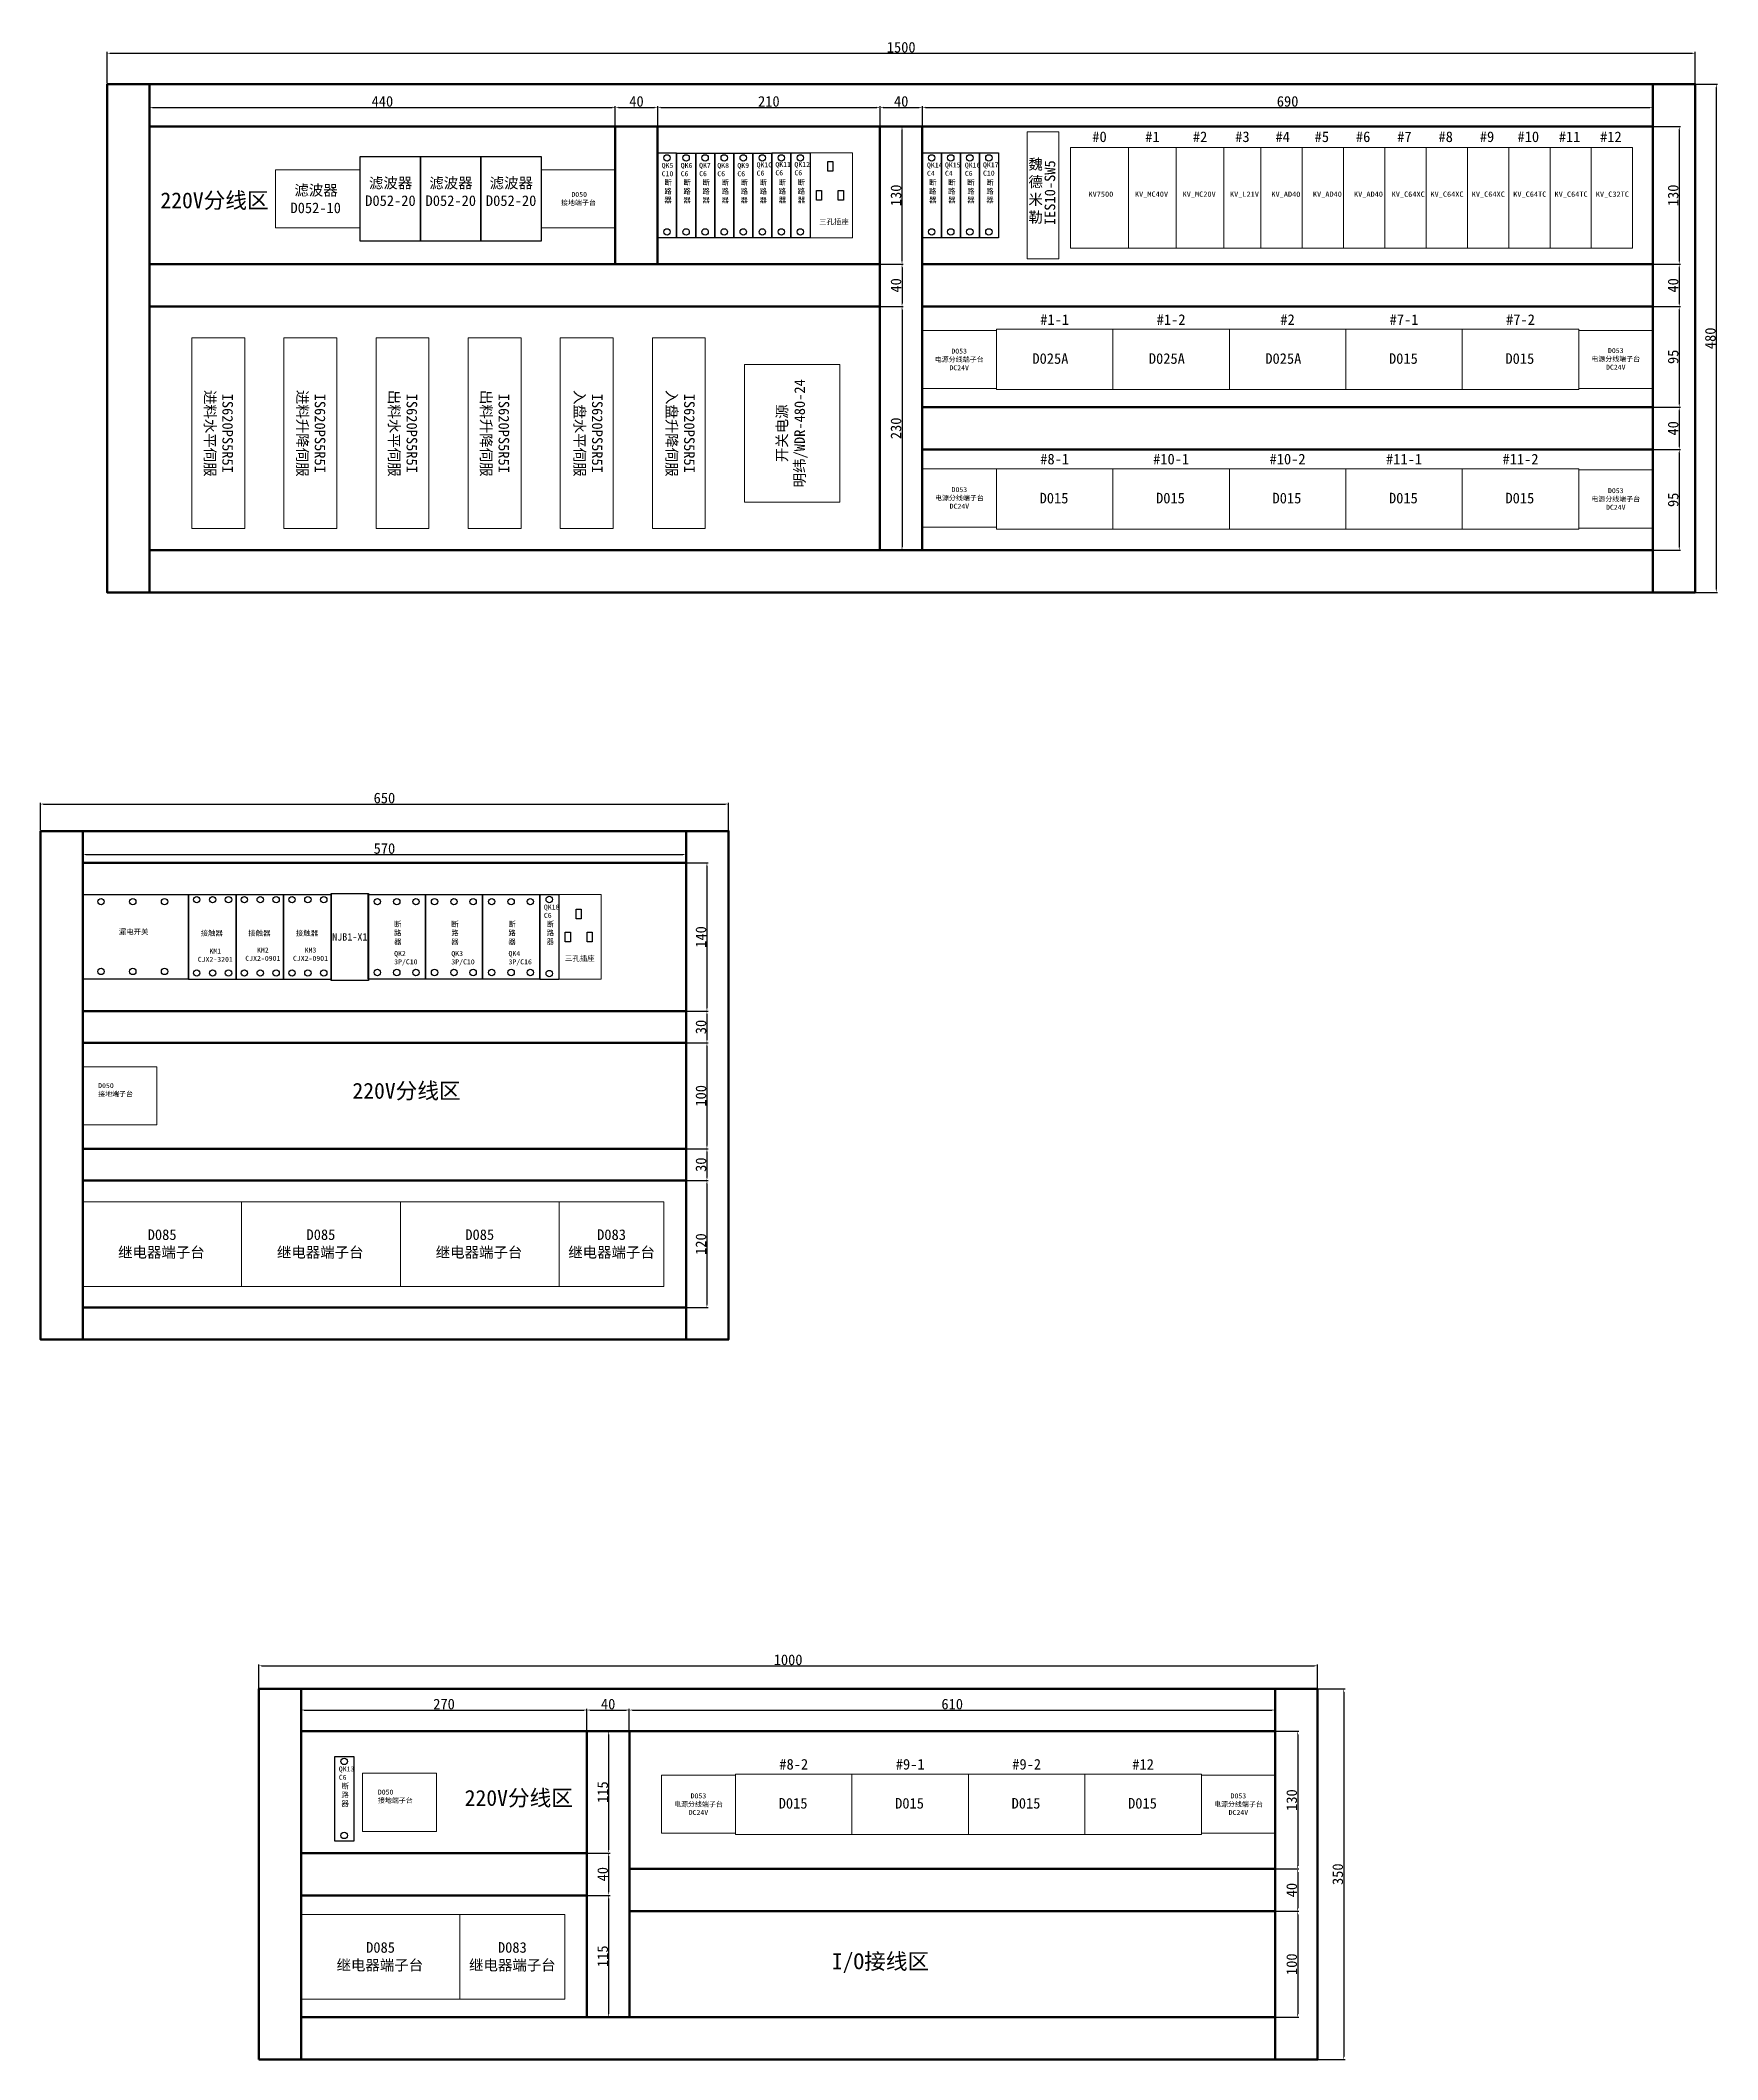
# Model space of a CAD drawing. Header units: millimetres. Extents: x 15130 to 37766, y 5931 to 11073.
# Drawn here: x 15130 to 16715, y 8890 to 10797 of the extents above.
import ezdxf

# ---------------------------------------------------------------- set-up
doc = ezdxf.new("R2010")
doc.units = ezdxf.units.MM
doc.layers.add('1', color=3, linetype='Continuous', lineweight=20)
doc.styles.get("Standard").update_dxf_attribs({"font": ''})
doc.styles.get('Standard').set_extended_font_data('SimSun')
doc.dimstyles.new('ISO-25', dxfattribs={"dimtxt": 10, "dimasz": 3, "dimexe": 1.25, "dimexo": 0.625, "dimtad": 1, "dimtxsty": 'Standard', "dimcen": 2.5, "dimadec": 0, "dimazin": 0, "dimtfac": 1, "dimtmove": 0, "dimatfit": 3, "dimfxl": 1, "dimarcsym": 0})

msp = doc.modelspace()

# ---------------------------------------------------------------- texts
at = {"color": 0, "lineweight": -2}
for s, insert, char_height, width, attachment_point in [('#0', (16130.741, 10706.069), 10, 24.68857, 5), ('#1', (16180.741, 10706.069), 10, 24.68857, 5), ('#2', (16225.741, 10706.069), 10, 24.68857, 5), ('#3', (16265.741, 10706.069), 10, 24.68857, 5), ('#4', (16303.741, 10706.069), 10, 24.68857, 5), ('#5', (16340.741, 10706.069), 10, 24.68857, 5), ('#6', (16379.741, 10706.069), 10, 24.68857, 5), ('#7', (16418.741, 10706.069), 10, 24.68857, 5), ('#8', (16457.741, 10706.069), 10, 24.68857, 5), ('#9', (16496.741, 10706.069), 10, 24.68857, 5), ('#10', (16535.741, 10706.069), 10, 24.68857, 5), ('#11', (16574.741, 10706.069), 10, 24.68857, 5), ('#12', (16613.741, 10706.069), 10, 24.68857, 5), ('\\pi8.7226;滤波器\\P\\pi5.0559;D052-10', (15361.541, 10660.673), 10, 58.83407, 1), ('\\pi4.8337; 滤波器\\P\\pi1.3337; D052-20', (15429.043, 10667.459), 10, 58.83407, 1), ('\\pi4.8337; 滤波器\\P\\pi1.3337; D052-20', (15486.043, 10667.459), 10, 58.83407, 1), ('\\pi4.8337; 滤波器\\P\\pi1.3337; D052-20', (15543.043, 10667.459), 10, 58.83407, 1), ('220V分线区', (15243.729, 10653.611), 15, 157.20515, 1), ('KV7500', (16120.32, 10654.435), 5, 35, 1), ('KV_MC40V', (16164.209, 10654.435), 5, 44.80063, 1), ('KV_MC20V', (16209.209, 10654.435), 5, 44.80063, 1), ('KV_L21V', (16253.951, 10654.435), 5, 35, 1), ('KV_AD40', (16293.095, 10654.435), 5, 35, 1), ('KV_AD40', (16332.297, 10654.435), 5, 35, 1), ('KV_AD40', (16371.095, 10654.435), 5, 35, 1), ('KV_C64XC ', (16406.665, 10654.435), 5, 40.69214, 1), ('KV_C64XC', (16443.31, 10654.435), 5, 35, 1), ('KV_C64XC', (16482.31, 10654.435), 5, 35, 1), ('KV_C64TC', (16521.513, 10654.435), 5, 35, 1), ('KV_C64TC', (16560.513, 10654.435), 5, 35, 1), ('KV_C32TC', (16599.513, 10654.435), 5, 35, 1), ('{\\fSimSun|b0|i0|c134|p2;三孔插座}', (15865.89, 10628.421), 5, 35, 1), ('#1-1', (16088.365, 10533.481), 10, 32.83235, 5), ('#1-2', (16198.365, 10533.481), 10, 32.83235, 5), ('#2', (16308.365, 10533.481), 10, 32.83235, 5), ('#7-1', (16418.365, 10533.481), 10, 32.83235, 5), ('#7-2', (16528.365, 10533.481), 10, 32.83235, 5), ('D025A', (16067.351, 10501.717), 10, 35, 1), ('D025A', (16177.351, 10501.717), 10, 35, 1), ('D025A', (16287.351, 10501.717), 10, 35, 1), (' D015', (16397.351, 10501.717), 10, 35, 1), (' D015', (16507.351, 10501.717), 10, 35, 1), ('#8-1', (16088.365, 10401.712), 10, 32.83235, 5), ('#10-1', (16198.365, 10401.712), 10, 32.83235, 5), ('#10-2', (16308.365, 10401.712), 10, 32.83235, 5), ('#11-1', (16418.365, 10401.712), 10, 32.83235, 5), ('#11-2', (16528.365, 10401.712), 10, 32.83235, 5), (' D015', (16067.351, 10369.948), 10, 35, 1), (' D015', (16177.351, 10369.948), 10, 35, 1), (' D015', (16287.351, 10369.948), 10, 35, 1), (' D015', (16397.351, 10369.948), 10, 35, 1), (' D015', (16507.351, 10369.948), 10, 35, 1), ('NJB1-X1', (15422.613, 9950.532), 7, 35, 5), ('{\\fSimSun|b0|i0|c134|p2;三孔插座}', (15625.791, 9932.813), 5, 35, 1), ('220V分线区', (15425.103, 9812.773), 15, 157.20515, 1), ('#8-2', (15841.914, 9169.246), 10, 32.83235, 5), ('#9-1', (15951.914, 9169.246), 10, 32.83235, 5), ('#9-2', (16061.914, 9169.246), 10, 32.83235, 5), ('#12', (16171.914, 9169.246), 10, 32.83235, 5), ('220V分线区', (15531.138, 9145.065), 15, 115.50559, 1), (' D015', (15820.901, 9137.482), 10, 35, 1), (' D015', (15930.901, 9137.482), 10, 35, 1), (' D015', (16040.901, 9137.482), 10, 35, 1), (' D015', (16150.901, 9137.482), 10, 35, 1), ('I/O接线区', (15877.855, 8990.763), 15, 157.20515, 1)]:
    msp.add_mtext(s, dxfattribs=dict(insert=insert, char_height=char_height, width=width, attachment_point=attachment_point))
for s, insert, char_height, width, attachment_point in [('QK5\\PC10', (15717.162, 10681.446), 4.7064, 18, 1), ('QK6\\PC6', (15735.162, 10681.421), 4.7064, 18, 1), ('QK7\\PC6', (15752.545, 10681.496), 4.7064, 18, 1), ('QK8\\PC6', (15769.733, 10681.423), 4.7064, 18, 1), ('QK9\\PC6', (15788.661, 10681.351), 4.7064, 18, 1), ('QK10\\PC6', (15806.839, 10682.028), 4.7064, 18, 1), ('QK11\\PC6', (15824.58, 10682.302), 4.7064, 18, 1), ('QK12\\PC6', (15842.58, 10682.302), 4.7064, 18, 1), ('QK14\\PC4', (15967.748, 10681.798), 4.7064, 18, 1), ('QK15\\PC4', (15984.741, 10681.851), 4.7064, 18, 1), ('QK16\\PC6', (16003.52, 10681.757), 4.7064, 18, 1), ('QK17\\PC10', (16020.662, 10681.97), 4.7064, 18, 1), ('魏\\P德\\P米\\P勒', (16063.578, 10685.205), 10, 60, 1), ('\\pi28.555;D050\\P\\pi18.697;接地端子台', (15603.36, 10647.556), 4.70644, 70, 4), ('D053\\P电源分线端子台\\PDC24V', (15998.174, 10495.846), 4.7064, 70, 5), ('D053\\P电源分线端子台\\PDC24V', (16618.365, 10496.346), 4.7064, 70, 5), ('D053\\P电源分线端子台\\PDC24V', (15998.365, 10365.077), 4.7064, 70, 5), ('D053\\P电源分线端子台\\PDC24V', (16618.365, 10364.077), 4.7064, 70, 5), ('QK18\\PC6', (15605.915, 9981.131), 4.7064, 18, 1), ('   KM1\\PCJX2-3201', (15278.99, 9939.601), 4.7064, 31.28407, 1), ('   KM2\\PCJX2-0901', (15323.915, 9940.516), 4.7064, 31.28407, 1), ('   KM3\\PCJX2-0901', (15368.915, 9940.516), 4.7064, 31.28407, 1), ('QK2\\P3P/C10', (15464.504, 9937.223), 4.7064, 31.28407, 1), ('QK3\\P3P/C10', (15518.504, 9937.223), 4.7064, 31.28407, 1), ('QK4\\P3P/C16', (15572.504, 9937.223), 4.7064, 31.28407, 1), ('D050\\P接地端子台', (15184.917, 9812.523), 4.7064, 65, 1), ('\\pi61.389;D085\\P\\pi33.417;继电器端子台', (15170.335, 9660.532), 10, 150, 4), ('\\pi61.389;D085\\P\\pi33.417;继电器端子台', (15320.335, 9660.532), 10, 150, 4), ('\\pi61.389;D085\\P\\pi33.417;继电器端子台', (15470.335, 9660.532), 10, 150, 4), ('D083\\P继电器端子台', (15669.835, 9660.532), 10, 99, 5), ('QK13\\PC6', (15412.211, 9167.245), 4.7064, 18, 1), ('D050\\P接地端子台', (15449.095, 9145.396), 4.7064, 65, 1), ('D053\\P电源分线端子台\\PDC24V', (15751.914, 9131.611), 4.7064, 70, 5), ('D053\\P电源分线端子台\\PDC24V', (16261.914, 9131.611), 4.7064, 70, 5), ('\\pi61.389;D085\\P\\pi33.417;继电器端子台', (15376.648, 8987.461), 10, 150, 4), ('D083\\P继电器端子台', (15576.148, 8987.461), 10, 99, 5)]:
    msp.add_mtext(s, dxfattribs=dict(at, insert=insert, char_height=char_height, width=width, attachment_point=attachment_point))
at = {"color": 0, "lineweight": -2, "char_height": 10, "rotation": 90}
for s, insert, width, attachment_point in [('IES10-SW5', (16078.894, 10622.682), 60, 1), ('开关电源\\P明纬/WDR-480-24', (15840.365, 10426.134), 130, 5)]:
    msp.add_mtext(s, dxfattribs=dict(at, insert=insert, width=width, attachment_point=attachment_point))
at = {"char_height": 10, "width": 180, "attachment_point": 5, "rotation": 270}
for s, insert in [('IS620PS5R5I\\P进料水平伺服', (15298.365, 10426.134)), ('IS620PS5R5I\\P进料升降伺服', (15385.637, 10426.134)), ('IS620PS5R5I\\P出料水平伺服', (15472.365, 10426.134)), ('IS620PS5R5I\\P出料升降伺服', (15559.242, 10426.134)), ('IS620PS5R5I\\P入盘水平伺服', (15647.493, 10426.134)), ('IS620PS5R5I\\P入盘升降伺服', (15734.443, 10426.134))]:
    msp.add_mtext(s, dxfattribs=dict(at, insert=insert))

# ---------------------------------------------------------------- blocks, each defined once
blk = doc.blocks.new('断路器')
blk.add_lwpolyline([(789.7, 855.4), (807.7, 855.4), (807.7, 775.4), (789.7, 775.4)], close=True)
for centre in [(798.6, 850.8), (798.6, 780.9)]:
    blk.add_circle(centre, 3)
at = {"insert": (796.1, 830.1), "char_height": 5, "width": 9.057, "attachment_point": 1}
blk.add_mtext('{\\fSimSun|b0|i0|c134|p2;断\\P路\\P器}', dxfattribs=at)
blk = doc.blocks.new('接触器')
blk.add_lwpolyline([(716.1, 855.5), (761.1, 855.5), (761.1, 775.5), (716.1, 775.5)], close=True)
for centre in [(724, 850.7), (739, 850.7), (754, 850.7), (724, 781.5), (739, 781.5), (754, 781.5)]:
    blk.add_circle(centre, 3)
at = {"insert": (727.7, 821.7), "char_height": 5, "width": 34.75, "attachment_point": 1}
blk.add_mtext('{\\fSimSun|b0|i0|c134|p2;接触器}', dxfattribs=at)
blk = doc.blocks.new('漏电开关')
blk.add_lwpolyline([(514.4, 856.4), (614.4, 856.4), (614.4, 776.4), (514.4, 776.4)], close=True)
for centre in [(531.9, 849.7), (561.9, 849.7), (591.9, 849.7), (531.9, 783.8), (561.9, 783.8), (591.9, 783.8)]:
    blk.add_circle(centre, 3)
at = {"insert": (548.7, 823.8), "char_height": 5, "width": 49.439, "attachment_point": 1}
blk.add_mtext('{\\fSimSun|b0|i0|c134|p2;漏电开关}', dxfattribs=at)
blk = doc.blocks.new('3P断路器')
blk.add_lwpolyline([(640, 753.3), (694, 753.3), (694, 673.3), (640, 673.3)], close=True)
for centre in [(648.6, 746.6), (666.9, 746.6), (685, 746.6), (648.6, 679.7), (666.9, 679.7), (685, 679.7)]:
    blk.add_circle(centre, 3)
at = {"insert": (664.3, 727.9), "char_height": 5, "width": 19.001, "attachment_point": 1}
blk.add_mtext('{\\fSimSun|b0|i0|c134|p2;断\\P路\\P器}', dxfattribs=at)
blk = doc.blocks.new('*D47')
at = {"color": 0, "lineweight": -2}
for p, q in [((15233.4, 10716.5), (15233.4, 10735.1)), ((15673.4, 10716.5), (15673.4, 10735.1)), ((15236.4, 10733.9), (15670.4, 10733.9))]:
    blk.add_line(p, q, dxfattribs=at)
at = {"color": 0}
for points in [[(15236.4, 10734.4), (15236.4, 10733.4), (15233.4, 10733.9)], [(15670.4, 10733.4), (15670.4, 10734.4), (15673.4, 10733.9)]]:
    blk.add_solid(points, dxfattribs=at)
at = {"layer": 'Defpoints', "color": 0}
for p in [(15233.4, 10715.8), (15673.4, 10733.9), (15673.4, 10715.8)]:
    blk.add_point(p, dxfattribs=at)
at = {"color": 0, "insert": (15453.4, 10739.5), "char_height": 10, "attachment_point": 5}
blk.add_mtext('440', dxfattribs=at)
blk = doc.blocks.new('*D48')
at = {"color": 0, "lineweight": -2}
for p, q in [((15673.4, 10716.5), (15673.4, 10735.1)), ((15713.4, 10716.5), (15713.4, 10735.1)), ((15676.4, 10733.9), (15710.4, 10733.9))]:
    blk.add_line(p, q, dxfattribs=at)
at = {"color": 0}
for points in [[(15676.4, 10734.4), (15676.4, 10733.4), (15673.4, 10733.9)], [(15710.4, 10733.4), (15710.4, 10734.4), (15713.4, 10733.9)]]:
    blk.add_solid(points, dxfattribs=at)
at = {"layer": 'Defpoints', "color": 0}
for p in [(15673.4, 10715.8), (15713.4, 10733.9), (15713.4, 10715.8)]:
    blk.add_point(p, dxfattribs=at)
at = {"color": 0, "insert": (15693.4, 10739.5), "char_height": 10, "attachment_point": 5}
blk.add_mtext('40', dxfattribs=at)
blk = doc.blocks.new('*D49')
at = {"color": 0, "lineweight": -2}
for p, q in [((15713.4, 10716.5), (15713.4, 10735.1)), ((15923.4, 10716.5), (15923.4, 10735.1)), ((15716.4, 10733.9), (15920.4, 10733.9))]:
    blk.add_line(p, q, dxfattribs=at)
at = {"color": 0}
for points in [[(15716.4, 10734.4), (15716.4, 10733.4), (15713.4, 10733.9)], [(15920.4, 10733.4), (15920.4, 10734.4), (15923.4, 10733.9)]]:
    blk.add_solid(points, dxfattribs=at)
at = {"layer": 'Defpoints', "color": 0}
for p in [(15713.4, 10715.8), (15923.4, 10733.9), (15923.4, 10715.8)]:
    blk.add_point(p, dxfattribs=at)
at = {"color": 0, "insert": (15818.4, 10739.5), "char_height": 10, "attachment_point": 5}
blk.add_mtext('210', dxfattribs=at)
blk = doc.blocks.new('*D50')
at = {"color": 0, "lineweight": -2}
for p, q in [((15923.4, 10716.5), (15923.4, 10735.1)), ((15963.4, 10716.5), (15963.4, 10735.1)), ((15926.4, 10733.9), (15960.4, 10733.9))]:
    blk.add_line(p, q, dxfattribs=at)
at = {"color": 0}
for points in [[(15926.4, 10734.4), (15926.4, 10733.4), (15923.4, 10733.9)], [(15960.4, 10733.4), (15960.4, 10734.4), (15963.4, 10733.9)]]:
    blk.add_solid(points, dxfattribs=at)
at = {"layer": 'Defpoints', "color": 0}
for p in [(15923.4, 10715.8), (15963.4, 10733.9), (15963.4, 10715.8)]:
    blk.add_point(p, dxfattribs=at)
at = {"color": 0, "insert": (15943.4, 10739.5), "char_height": 10, "attachment_point": 5}
blk.add_mtext('40', dxfattribs=at)
blk = doc.blocks.new('*D51')
at = {"color": 0, "lineweight": -2}
for p, q in [((15963.4, 10716.5), (15963.4, 10735.1)), ((16653.4, 10716.5), (16653.4, 10735.1)), ((15966.4, 10733.9), (16650.4, 10733.9))]:
    blk.add_line(p, q, dxfattribs=at)
at = {"color": 0}
for points in [[(15966.4, 10734.4), (15966.4, 10733.4), (15963.4, 10733.9)], [(16650.4, 10733.4), (16650.4, 10734.4), (16653.4, 10733.9)]]:
    blk.add_solid(points, dxfattribs=at)
at = {"layer": 'Defpoints', "color": 0}
for p in [(15963.4, 10715.8), (16653.4, 10733.9), (16653.4, 10715.8)]:
    blk.add_point(p, dxfattribs=at)
at = {"color": 0, "insert": (16308.4, 10739.5), "char_height": 10, "attachment_point": 5}
blk.add_mtext('690', dxfattribs=at)
blk = doc.blocks.new('*D52')
at = {"color": 0, "lineweight": -2}
for p, q in [((15924, 10715.8), (15945.4, 10715.8)), ((15944.2, 10588.8), (15944.2, 10712.8)), ((15924, 10585.8), (15945.4, 10585.8))]:
    blk.add_line(p, q, dxfattribs=at)
at = {"color": 0}
for points in [[(15944.7, 10712.8), (15943.7, 10712.8), (15944.2, 10715.8)], [(15943.7, 10588.8), (15944.7, 10588.8), (15944.2, 10585.8)]]:
    blk.add_solid(points, dxfattribs=at)
at = {"layer": 'Defpoints', "color": 0}
for p in [(15923.4, 10715.8), (15944.2, 10715.8), (15923.4, 10585.8)]:
    blk.add_point(p, dxfattribs=at)
at = {"color": 0, "insert": (15938.5, 10650.8), "char_height": 10, "attachment_point": 5, "rotation": 90}
blk.add_mtext('130', dxfattribs=at)
blk = doc.blocks.new('*D53')
at = {"color": 0, "lineweight": -2}
for p, q in [((15924.6, 10585.8), (15945.4, 10585.8)), ((15944.2, 10582.8), (15944.2, 10548.8)), ((15924, 10545.8), (15945.4, 10545.8))]:
    blk.add_line(p, q, dxfattribs=at)
at = {"color": 0}
for points in [[(15944.7, 10582.8), (15943.7, 10582.8), (15944.2, 10585.8)], [(15943.7, 10548.8), (15944.7, 10548.8), (15944.2, 10545.8)]]:
    blk.add_solid(points, dxfattribs=at)
at = {"layer": 'Defpoints', "color": 0}
for p in [(15924, 10585.8), (15923.4, 10545.8), (15944.2, 10545.8)]:
    blk.add_point(p, dxfattribs=at)
at = {"color": 0, "insert": (15938.5, 10565.8), "char_height": 10, "attachment_point": 5, "rotation": 90}
blk.add_mtext('40', dxfattribs=at)
blk = doc.blocks.new('*D54')
at = {"color": 0, "lineweight": -2}
for p, q in [((15924.6, 10545.8), (15945.4, 10545.8)), ((15944.2, 10542.8), (15944.2, 10318.8)), ((15924.6, 10315.8), (15945.4, 10315.8))]:
    blk.add_line(p, q, dxfattribs=at)
at = {"color": 0}
for points in [[(15944.7, 10542.8), (15943.7, 10542.8), (15944.2, 10545.8)], [(15943.7, 10318.8), (15944.7, 10318.8), (15944.2, 10315.8)]]:
    blk.add_solid(points, dxfattribs=at)
at = {"layer": 'Defpoints', "color": 0}
for p in [(15924, 10545.8), (15924, 10315.8), (15944.2, 10315.8)]:
    blk.add_point(p, dxfattribs=at)
at = {"color": 0, "insert": (15938.5, 10430.8), "char_height": 10, "attachment_point": 5, "rotation": 90}
blk.add_mtext('230', dxfattribs=at)
blk = doc.blocks.new('*D55')
at = {"color": 0, "lineweight": -2}
for p, q in [((16654, 10715.8), (16679.5, 10715.8)), ((16678.3, 10712.8), (16678.3, 10588.8)), ((16654, 10585.8), (16679.5, 10585.8))]:
    blk.add_line(p, q, dxfattribs=at)
at = {"color": 0}
for points in [[(16678.8, 10712.8), (16677.8, 10712.8), (16678.3, 10715.8)], [(16677.8, 10588.8), (16678.8, 10588.8), (16678.3, 10585.8)]]:
    blk.add_solid(points, dxfattribs=at)
at = {"layer": 'Defpoints', "color": 0}
for p in [(16653.4, 10715.8), (16653.4, 10585.8), (16678.3, 10585.8)]:
    blk.add_point(p, dxfattribs=at)
at = {"color": 0, "insert": (16672.6, 10650.8), "char_height": 10, "attachment_point": 5, "rotation": 90}
blk.add_mtext('130', dxfattribs=at)
blk = doc.blocks.new('*D56')
at = {"color": 0, "lineweight": -2}
for p, q in [((16654.6, 10585.8), (16679.5, 10585.8)), ((16678.3, 10582.8), (16678.3, 10548.8)), ((16654, 10545.8), (16679.5, 10545.8))]:
    blk.add_line(p, q, dxfattribs=at)
at = {"color": 0}
for points in [[(16678.8, 10582.8), (16677.8, 10582.8), (16678.3, 10585.8)], [(16677.8, 10548.8), (16678.8, 10548.8), (16678.3, 10545.8)]]:
    blk.add_solid(points, dxfattribs=at)
at = {"layer": 'Defpoints', "color": 0}
for p in [(16654, 10585.8), (16653.4, 10545.8), (16678.3, 10545.8)]:
    blk.add_point(p, dxfattribs=at)
at = {"color": 0, "insert": (16672.6, 10565.8), "char_height": 10, "attachment_point": 5, "rotation": 90}
blk.add_mtext('40', dxfattribs=at)
blk = doc.blocks.new('*D57')
at = {"color": 0, "lineweight": -2}
for p, q in [((16654, 10545.8), (16679.5, 10545.8)), ((16678.3, 10542.8), (16678.3, 10453.8)), ((16654, 10450.8), (16679.5, 10450.8))]:
    blk.add_line(p, q, dxfattribs=at)
at = {"color": 0}
for points in [[(16678.8, 10542.8), (16677.8, 10542.8), (16678.3, 10545.8)], [(16677.8, 10453.8), (16678.8, 10453.8), (16678.3, 10450.8)]]:
    blk.add_solid(points, dxfattribs=at)
at = {"layer": 'Defpoints', "color": 0}
for p in [(16653.4, 10545.8), (16653.4, 10450.8), (16678.3, 10450.8)]:
    blk.add_point(p, dxfattribs=at)
at = {"color": 0, "insert": (16672.6, 10498.3), "char_height": 10, "attachment_point": 5, "rotation": 90}
blk.add_mtext('95', dxfattribs=at)
blk = doc.blocks.new('*D58')
at = {"color": 0, "lineweight": -2}
for p, q in [((16654, 10450.8), (16679.5, 10450.8)), ((16678.3, 10447.8), (16678.3, 10413.8)), ((16654, 10410.8), (16679.5, 10410.8))]:
    blk.add_line(p, q, dxfattribs=at)
at = {"color": 0}
for points in [[(16678.8, 10447.8), (16677.8, 10447.8), (16678.3, 10450.8)], [(16677.8, 10413.8), (16678.8, 10413.8), (16678.3, 10410.8)]]:
    blk.add_solid(points, dxfattribs=at)
at = {"layer": 'Defpoints', "color": 0}
for p in [(16653.4, 10450.8), (16653.4, 10410.8), (16678.3, 10410.8)]:
    blk.add_point(p, dxfattribs=at)
at = {"color": 0, "insert": (16672.6, 10430.8), "char_height": 10, "attachment_point": 5, "rotation": 90}
blk.add_mtext('40', dxfattribs=at)
blk = doc.blocks.new('*D59')
at = {"color": 0, "lineweight": -2}
for p, q in [((16654, 10410.8), (16679.5, 10410.8)), ((16678.3, 10407.8), (16678.3, 10318.8)), ((16654, 10315.8), (16679.5, 10315.8))]:
    blk.add_line(p, q, dxfattribs=at)
at = {"color": 0}
for points in [[(16678.8, 10407.8), (16677.8, 10407.8), (16678.3, 10410.8)], [(16677.8, 10318.8), (16678.8, 10318.8), (16678.3, 10315.8)]]:
    blk.add_solid(points, dxfattribs=at)
at = {"layer": 'Defpoints', "color": 0}
for p in [(16653.4, 10410.8), (16653.4, 10315.8), (16678.3, 10315.8)]:
    blk.add_point(p, dxfattribs=at)
at = {"color": 0, "insert": (16672.6, 10363.3), "char_height": 10, "attachment_point": 5, "rotation": 90}
blk.add_mtext('95', dxfattribs=at)
blk = doc.blocks.new('*D60')
at = {"color": 0, "lineweight": -2}
for p, q in [((15193.4, 10756.5), (15193.4, 10786.2)), ((15196.4, 10785), (16690.4, 10785)), ((16693.4, 10756.5), (16693.4, 10786.2))]:
    blk.add_line(p, q, dxfattribs=at)
at = {"color": 0}
for points in [[(15196.4, 10785.5), (15196.4, 10784.5), (15193.4, 10785)], [(16690.4, 10784.5), (16690.4, 10785.5), (16693.4, 10785)]]:
    blk.add_solid(points, dxfattribs=at)
at = {"layer": 'Defpoints', "color": 0}
for p in [(16693.4, 10785), (15193.4, 10755.8), (16693.4, 10755.8)]:
    blk.add_point(p, dxfattribs=at)
at = {"color": 0, "insert": (15943.4, 10790.6), "char_height": 10, "attachment_point": 5}
blk.add_mtext('1500', dxfattribs=at)
blk = doc.blocks.new('*D61')
at = {"color": 0, "lineweight": -2}
for p, q in [((16694, 10755.8), (16714.6, 10755.8)), ((16713.3, 10752.8), (16713.3, 10278.8)), ((16694, 10275.8), (16714.6, 10275.8))]:
    blk.add_line(p, q, dxfattribs=at)
at = {"color": 0}
for points in [[(16713.8, 10752.8), (16712.8, 10752.8), (16713.3, 10755.8)], [(16712.8, 10278.8), (16713.8, 10278.8), (16713.3, 10275.8)]]:
    blk.add_solid(points, dxfattribs=at)
at = {"layer": 'Defpoints', "color": 0}
for p in [(16693.4, 10755.8), (16693.4, 10275.8), (16713.3, 10275.8)]:
    blk.add_point(p, dxfattribs=at)
at = {"color": 0, "insert": (16707.7, 10515.8), "char_height": 10, "attachment_point": 5, "rotation": 90}
blk.add_mtext('480', dxfattribs=at)
blk = doc.blocks.new('*D62')
at = {"color": 0, "lineweight": -2}
for p, q in [((15376.6, 9201.1), (15376.6, 9221.8)), ((15379.6, 9220.5), (15643.6, 9220.5)), ((15646.6, 9201.1), (15646.6, 9221.8))]:
    blk.add_line(p, q, dxfattribs=at)
at = {"color": 0}
for points in [[(15379.6, 9221), (15379.6, 9220), (15376.6, 9220.5)], [(15643.6, 9220), (15643.6, 9221), (15646.6, 9220.5)]]:
    blk.add_solid(points, dxfattribs=at)
at = {"layer": 'Defpoints', "color": 0}
for p in [(15646.6, 9220.5), (15376.6, 9200.5), (15646.6, 9200.5)]:
    blk.add_point(p, dxfattribs=at)
at = {"color": 0, "insert": (15511.6, 9226.1), "char_height": 10, "attachment_point": 5}
blk.add_mtext('270', dxfattribs=at)
blk = doc.blocks.new('*D63')
at = {"color": 0, "lineweight": -2}
for p, q in [((15647.3, 9200.5), (15668.4, 9200.5)), ((15667.1, 9197.5), (15667.1, 9088.5)), ((15647.3, 9085.5), (15668.4, 9085.5))]:
    blk.add_line(p, q, dxfattribs=at)
at = {"color": 0}
for points in [[(15667.6, 9197.5), (15666.6, 9197.5), (15667.1, 9200.5)], [(15666.6, 9088.5), (15667.6, 9088.5), (15667.1, 9085.5)]]:
    blk.add_solid(points, dxfattribs=at)
at = {"layer": 'Defpoints', "color": 0}
for p in [(15646.6, 9200.5), (15646.6, 9085.5), (15667.1, 9085.5)]:
    blk.add_point(p, dxfattribs=at)
at = {"color": 0, "insert": (15661.5, 9143), "char_height": 10, "attachment_point": 5, "rotation": 90}
blk.add_mtext('115', dxfattribs=at)
blk = doc.blocks.new('*D64')
at = {"color": 0, "lineweight": -2}
for p, q in [((15647.3, 9085.5), (15668.4, 9085.5)), ((15667.1, 9082.5), (15667.1, 9048.5)), ((15647.3, 9045.5), (15668.4, 9045.5))]:
    blk.add_line(p, q, dxfattribs=at)
at = {"color": 0}
for points in [[(15667.6, 9082.5), (15666.6, 9082.5), (15667.1, 9085.5)], [(15666.6, 9048.5), (15667.6, 9048.5), (15667.1, 9045.5)]]:
    blk.add_solid(points, dxfattribs=at)
at = {"layer": 'Defpoints', "color": 0}
for p in [(15646.6, 9085.5), (15646.6, 9045.5), (15667.1, 9045.5)]:
    blk.add_point(p, dxfattribs=at)
at = {"color": 0, "insert": (15661.5, 9065.5), "char_height": 10, "attachment_point": 5, "rotation": 90}
blk.add_mtext('40', dxfattribs=at)
blk = doc.blocks.new('*D65')
at = {"color": 0, "lineweight": -2}
for p, q in [((15647.3, 9045.5), (15668.4, 9045.5)), ((15667.1, 9042.5), (15667.1, 8933.5)), ((15647.3, 8930.5), (15668.4, 8930.5))]:
    blk.add_line(p, q, dxfattribs=at)
at = {"color": 0}
for points in [[(15667.6, 9042.5), (15666.6, 9042.5), (15667.1, 9045.5)], [(15666.6, 8933.5), (15667.6, 8933.5), (15667.1, 8930.5)]]:
    blk.add_solid(points, dxfattribs=at)
at = {"layer": 'Defpoints', "color": 0}
for p in [(15646.6, 9045.5), (15646.6, 8930.5), (15667.1, 8930.5)]:
    blk.add_point(p, dxfattribs=at)
at = {"color": 0, "insert": (15661.5, 8988), "char_height": 10, "attachment_point": 5, "rotation": 90}
blk.add_mtext('115', dxfattribs=at)
blk = doc.blocks.new('*D66')
at = {"color": 0, "lineweight": -2}
for p, q in [((15646.6, 9201.1), (15646.6, 9221.8)), ((15649.6, 9220.5), (15683.6, 9220.5)), ((15686.6, 9201.1), (15686.6, 9221.8))]:
    blk.add_line(p, q, dxfattribs=at)
at = {"color": 0}
for points in [[(15649.6, 9221), (15649.6, 9220), (15646.6, 9220.5)], [(15683.6, 9220), (15683.6, 9221), (15686.6, 9220.5)]]:
    blk.add_solid(points, dxfattribs=at)
at = {"layer": 'Defpoints', "color": 0}
for p in [(15686.6, 9220.5), (15646.6, 9200.5), (15686.6, 9200.5)]:
    blk.add_point(p, dxfattribs=at)
at = {"color": 0, "insert": (15666.6, 9226.1), "char_height": 10, "attachment_point": 5}
blk.add_mtext('40', dxfattribs=at)
blk = doc.blocks.new('*D67')
at = {"color": 0, "lineweight": -2}
for p, q in [((15686.6, 9201.1), (15686.6, 9221.8)), ((15689.6, 9220.5), (16293.6, 9220.5)), ((16296.6, 9201.1), (16296.6, 9221.8))]:
    blk.add_line(p, q, dxfattribs=at)
at = {"color": 0}
for points in [[(15689.6, 9221), (15689.6, 9220), (15686.6, 9220.5)], [(16293.6, 9220), (16293.6, 9221), (16296.6, 9220.5)]]:
    blk.add_solid(points, dxfattribs=at)
at = {"layer": 'Defpoints', "color": 0}
for p in [(16296.6, 9220.5), (15686.6, 9200.5), (16296.6, 9200.5)]:
    blk.add_point(p, dxfattribs=at)
at = {"color": 0, "insert": (15991.6, 9226.1), "char_height": 10, "attachment_point": 5}
blk.add_mtext('610', dxfattribs=at)
blk = doc.blocks.new('*D68')
at = {"color": 0, "lineweight": -2}
for p, q in [((16297.3, 9200.5), (16319.1, 9200.5)), ((16317.9, 9197.5), (16317.9, 9073.5)), ((16297.3, 9070.5), (16319.1, 9070.5))]:
    blk.add_line(p, q, dxfattribs=at)
at = {"color": 0}
for points in [[(16318.4, 9197.5), (16317.4, 9197.5), (16317.9, 9200.5)], [(16317.4, 9073.5), (16318.4, 9073.5), (16317.9, 9070.5)]]:
    blk.add_solid(points, dxfattribs=at)
at = {"layer": 'Defpoints', "color": 0}
for p in [(16296.6, 9200.5), (16296.6, 9070.5), (16317.9, 9070.5)]:
    blk.add_point(p, dxfattribs=at)
at = {"color": 0, "insert": (16312.3, 9135.5), "char_height": 10, "attachment_point": 5, "rotation": 90}
blk.add_mtext('130', dxfattribs=at)
blk = doc.blocks.new('*D69')
at = {"color": 0, "lineweight": -2}
for p, q in [((16297.3, 9070.5), (16319.1, 9070.5)), ((16317.9, 9067.5), (16317.9, 9033.5)), ((16297.3, 9030.5), (16319.1, 9030.5))]:
    blk.add_line(p, q, dxfattribs=at)
at = {"color": 0}
for points in [[(16318.4, 9067.5), (16317.4, 9067.5), (16317.9, 9070.5)], [(16317.4, 9033.5), (16318.4, 9033.5), (16317.9, 9030.5)]]:
    blk.add_solid(points, dxfattribs=at)
at = {"layer": 'Defpoints', "color": 0}
for p in [(16296.6, 9070.5), (16296.6, 9030.5), (16317.9, 9030.5)]:
    blk.add_point(p, dxfattribs=at)
at = {"color": 0, "insert": (16312.3, 9050.5), "char_height": 10, "attachment_point": 5, "rotation": 90}
blk.add_mtext('40', dxfattribs=at)
blk = doc.blocks.new('*D70')
at = {"color": 0, "lineweight": -2}
for p, q in [((16297.9, 9030.5), (16319.1, 9030.5)), ((16317.9, 9027.5), (16317.9, 8933.5)), ((16297.9, 8930.5), (16319.1, 8930.5))]:
    blk.add_line(p, q, dxfattribs=at)
at = {"color": 0}
for points in [[(16318.4, 9027.5), (16317.4, 9027.5), (16317.9, 9030.5)], [(16317.4, 8933.5), (16318.4, 8933.5), (16317.9, 8930.5)]]:
    blk.add_solid(points, dxfattribs=at)
at = {"layer": 'Defpoints', "color": 0}
for p in [(16297.3, 9030.5), (16297.3, 8930.5), (16317.9, 8930.5)]:
    blk.add_point(p, dxfattribs=at)
at = {"color": 0, "insert": (16312.3, 8980.5), "char_height": 10, "attachment_point": 5, "rotation": 90}
blk.add_mtext('100', dxfattribs=at)
blk = doc.blocks.new('*D71')
at = {"color": 0, "lineweight": -2}
for p, q in [((15336.6, 9241.1), (15336.6, 9263.6)), ((15339.6, 9262.3), (16333.6, 9262.3)), ((16336.6, 9241.1), (16336.6, 9263.6))]:
    blk.add_line(p, q, dxfattribs=at)
at = {"color": 0}
for points in [[(15339.6, 9262.8), (15339.6, 9261.8), (15336.6, 9262.3)], [(16333.6, 9261.8), (16333.6, 9262.8), (16336.6, 9262.3)]]:
    blk.add_solid(points, dxfattribs=at)
at = {"layer": 'Defpoints', "color": 0}
for p in [(16336.6, 9262.3), (15336.6, 9240.5), (16336.6, 9240.5)]:
    blk.add_point(p, dxfattribs=at)
at = {"color": 0, "insert": (15836.6, 9267.9), "char_height": 10, "attachment_point": 5}
blk.add_mtext('1000', dxfattribs=at)
blk = doc.blocks.new('*D72')
at = {"color": 0, "lineweight": -2}
for p, q in [((16337.3, 9240.5), (16362.7, 9240.5)), ((16361.4, 9237.5), (16361.4, 8893.5)), ((16337.3, 8890.5), (16362.7, 8890.5))]:
    blk.add_line(p, q, dxfattribs=at)
at = {"color": 0}
for points in [[(16361.9, 9237.5), (16360.9, 9237.5), (16361.4, 9240.5)], [(16360.9, 8893.5), (16361.9, 8893.5), (16361.4, 8890.5)]]:
    blk.add_solid(points, dxfattribs=at)
at = {"layer": 'Defpoints', "color": 0}
for p in [(16336.6, 9240.5), (16336.6, 8890.5), (16361.4, 8890.5)]:
    blk.add_point(p, dxfattribs=at)
at = {"color": 0, "insert": (16355.8, 9065.5), "char_height": 10, "attachment_point": 5, "rotation": 90}
blk.add_mtext('350', dxfattribs=at)
blk = doc.blocks.new('*D110')
at = {"color": 0, "lineweight": -2}
for p, q in [((15130.3, 10051.2), (15130.3, 10077.3)), ((15133.3, 10076), (15777.3, 10076)), ((15780.3, 10051.2), (15780.3, 10077.3))]:
    blk.add_line(p, q, dxfattribs=at)
at = {"color": 0}
for points in [[(15133.3, 10076.5), (15133.3, 10075.5), (15130.3, 10076)], [(15777.3, 10075.5), (15777.3, 10076.5), (15780.3, 10076)]]:
    blk.add_solid(points, dxfattribs=at)
at = {"layer": 'Defpoints', "color": 0}
for p in [(15780.3, 10076), (15130.3, 10050.5), (15780.3, 10050.5)]:
    blk.add_point(p, dxfattribs=at)
at = {"color": 0, "insert": (15455.3, 10081.7), "char_height": 10, "attachment_point": 5}
blk.add_mtext('650', dxfattribs=at)
blk = doc.blocks.new('*D111')
at = {"color": 0, "lineweight": -2}
for p, q in [((15170.3, 10021.2), (15170.3, 10029.6)), ((15740.3, 10021.2), (15740.3, 10029.6)), ((15173.3, 10028.4), (15737.3, 10028.4))]:
    blk.add_line(p, q, dxfattribs=at)
at = {"color": 0}
for points in [[(15173.3, 10028.9), (15173.3, 10027.9), (15170.3, 10028.4)], [(15737.3, 10027.9), (15737.3, 10028.9), (15740.3, 10028.4)]]:
    blk.add_solid(points, dxfattribs=at)
at = {"layer": 'Defpoints', "color": 0}
for p in [(15170.3, 10020.5), (15740.3, 10028.4), (15740.3, 10020.5)]:
    blk.add_point(p, dxfattribs=at)
at = {"color": 0, "insert": (15455.3, 10034), "char_height": 10, "attachment_point": 5}
blk.add_mtext('570', dxfattribs=at)
blk = doc.blocks.new('*D112')
at = {"color": 0, "lineweight": -2}
for p, q in [((15741, 10020.5), (15761.1, 10020.5)), ((15759.9, 10017.5), (15759.9, 9883.5)), ((15741, 9880.5), (15761.1, 9880.5))]:
    blk.add_line(p, q, dxfattribs=at)
at = {"color": 0}
for points in [[(15760.4, 10017.5), (15759.4, 10017.5), (15759.9, 10020.5)], [(15759.4, 9883.5), (15760.4, 9883.5), (15759.9, 9880.5)]]:
    blk.add_solid(points, dxfattribs=at)
at = {"layer": 'Defpoints', "color": 0}
for p in [(15740.3, 10020.5), (15740.4, 9880.5), (15759.9, 9880.5)]:
    blk.add_point(p, dxfattribs=at)
at = {"color": 0, "insert": (15754.3, 9950.5), "char_height": 10, "attachment_point": 5, "rotation": 90}
blk.add_mtext('140', dxfattribs=at)
blk = doc.blocks.new('*D113')
at = {"color": 0, "lineweight": -2}
for p, q in [((15741, 9880.5), (15761.1, 9880.5)), ((15759.9, 9877.5), (15759.9, 9853.5)), ((15741, 9850.5), (15761.1, 9850.5))]:
    blk.add_line(p, q, dxfattribs=at)
at = {"color": 0}
for points in [[(15760.4, 9877.5), (15759.4, 9877.5), (15759.9, 9880.5)], [(15759.4, 9853.5), (15760.4, 9853.5), (15759.9, 9850.5)]]:
    blk.add_solid(points, dxfattribs=at)
at = {"layer": 'Defpoints', "color": 0}
for p in [(15740.3, 9880.5), (15740.3, 9850.5), (15759.9, 9850.5)]:
    blk.add_point(p, dxfattribs=at)
at = {"color": 0, "insert": (15754.3, 9865.5), "char_height": 10, "attachment_point": 5, "rotation": 90}
blk.add_mtext('30', dxfattribs=at)
blk = doc.blocks.new('*D114')
at = {"color": 0, "lineweight": -2}
for p, q in [((15741.6, 9850.5), (15761.1, 9850.5)), ((15759.9, 9847.5), (15759.9, 9753.5)), ((15741.6, 9750.5), (15761.1, 9750.5))]:
    blk.add_line(p, q, dxfattribs=at)
at = {"color": 0}
for points in [[(15760.4, 9847.5), (15759.4, 9847.5), (15759.9, 9850.5)], [(15759.4, 9753.5), (15760.4, 9753.5), (15759.9, 9750.5)]]:
    blk.add_solid(points, dxfattribs=at)
at = {"layer": 'Defpoints', "color": 0}
for p in [(15741, 9850.5), (15741, 9750.5), (15759.9, 9750.5)]:
    blk.add_point(p, dxfattribs=at)
at = {"color": 0, "insert": (15754.3, 9800.5), "char_height": 10, "attachment_point": 5, "rotation": 90}
blk.add_mtext('100', dxfattribs=at)
blk = doc.blocks.new('*D115')
at = {"color": 0, "lineweight": -2}
for p, q in [((15741, 9750.5), (15761.1, 9750.5)), ((15759.9, 9747.5), (15759.9, 9723.5)), ((15741, 9720.5), (15761.1, 9720.5))]:
    blk.add_line(p, q, dxfattribs=at)
at = {"color": 0}
for points in [[(15760.4, 9747.5), (15759.4, 9747.5), (15759.9, 9750.5)], [(15759.4, 9723.5), (15760.4, 9723.5), (15759.9, 9720.5)]]:
    blk.add_solid(points, dxfattribs=at)
at = {"layer": 'Defpoints', "color": 0}
for p in [(15740.4, 9750.5), (15740.3, 9720.5), (15759.9, 9720.5)]:
    blk.add_point(p, dxfattribs=at)
at = {"color": 0, "insert": (15754.3, 9735.5), "char_height": 10, "attachment_point": 5, "rotation": 90}
blk.add_mtext('30', dxfattribs=at)
blk = doc.blocks.new('*D116')
at = {"color": 0, "lineweight": -2}
for p, q in [((15741.6, 9720.5), (15761.1, 9720.5)), ((15759.9, 9717.5), (15759.9, 9603.5)), ((15741, 9600.5), (15761.1, 9600.5))]:
    blk.add_line(p, q, dxfattribs=at)
at = {"color": 0}
for points in [[(15760.4, 9717.5), (15759.4, 9717.5), (15759.9, 9720.5)], [(15759.4, 9603.5), (15760.4, 9603.5), (15759.9, 9600.5)]]:
    blk.add_solid(points, dxfattribs=at)
at = {"layer": 'Defpoints', "color": 0}
for p in [(15741, 9720.5), (15740.3, 9600.5), (15759.9, 9600.5)]:
    blk.add_point(p, dxfattribs=at)
at = {"color": 0, "insert": (15754.3, 9660.5), "char_height": 10, "attachment_point": 5, "rotation": 90}
blk.add_mtext('120', dxfattribs=at)

# ---------------------------------------------------------------- dimensions: what is measured, and where the dimension line sits
for base, p1, p2, picture, middle in [((16693.365, 10784.953), (15193.365, 10755.846), (16693.365, 10755.846), '*D60', (15943.365, 10790.578)), ((15673.3603, 10733.8784), (15233.3647, 10715.8465), (15673.3603, 10715.8465), '*D47', (15453.3625, 10739.5034)), ((15713.36, 10733.872), (15673.36, 10715.846), (15713.36, 10715.846), '*D48', (15693.36, 10739.497)), ((15923.3647, 10733.8651), (15713.3603, 10715.8465), (15923.3647, 10715.8465), '*D49', (15818.3625, 10739.4901)), ((15963.365, 10733.865), (15923.365, 10715.846), (15963.365, 10715.846), '*D50', (15943.365, 10739.49)), ((16653.365, 10733.865), (15963.365, 10715.846), (16653.365, 10715.846), '*D51', (16308.365, 10739.49)), ((15780.335, 10076.035), (15130.335, 10050.532), (15780.335, 10050.532), '*D110', (15455.335, 10081.66)), ((15740.337, 10028.387), (15170.335, 10020.532), (15740.337, 10020.532), '*D111', (15455.336, 10034.012)), ((15646.644, 9220.505), (15376.648, 9200.461), (15646.644, 9200.461), '*D62', (15511.646, 9226.13)), ((15686.644, 9220.505), (15646.644, 9200.461), (15686.644, 9200.461), '*D66', (15666.644, 9226.13)), ((16296.648, 9220.505), (15686.644, 9200.461), (16296.648, 9200.461), '*D67', (15991.646, 9226.13))]:
    dim = msp.add_linear_dim(base=base, p1=p1, p2=p2, dimstyle='ISO-25')
    dim.commit()
    dim.dimension.update_dxf_attribs({"geometry": picture, "text_midpoint": middle})
for base, p1, p2, picture, middle in [((16713.318, 10275.846), (16693.365, 10755.846), (16693.365, 10275.846), '*D61', (16707.693, 10515.846)), ((15944.156, 10715.846), (15923.365, 10585.846), (15923.365, 10715.846), '*D52', (15938.531, 10650.846)), ((16678.267, 10585.846), (16653.365, 10715.846), (16653.365, 10585.846), '*D55', (16672.642, 10650.846)), ((15944.156, 10545.846), (15923.99, 10585.846), (15923.365, 10545.846), '*D53', (15938.531, 10565.846)), ((16678.267, 10545.846), (16653.99, 10585.846), (16653.365, 10545.846), '*D56', (16672.642, 10565.846)), ((15944.156, 10315.846), (15923.99, 10545.846), (15923.99, 10315.846), '*D54', (15938.531, 10430.846)), ((16678.267, 10450.846), (16653.365, 10545.846), (16653.365, 10450.846), '*D57', (16672.642, 10498.346)), ((16678.267, 10410.846), (16653.365, 10450.846), (16653.365, 10410.846), '*D58', (16672.642, 10430.846)), ((16678.267, 10315.846), (16653.365, 10410.846), (16653.365, 10315.846), '*D59', (16672.642, 10363.346)), ((15759.886, 9880.532), (15740.337, 10020.532), (15740.367, 9880.532), '*D112', (15754.261, 9950.532)), ((15759.886, 9850.532), (15740.337, 9880.532), (15740.337, 9850.532), '*D113', (15754.261, 9865.532)), ((15759.886, 9750.532), (15740.962, 9850.532), (15740.962, 9750.532), '*D114', (15754.261, 9800.532)), ((15759.886, 9720.532), (15740.367, 9750.532), (15740.337, 9720.532), '*D115', (15754.261, 9735.532)), ((15759.886, 9600.532), (15740.962, 9720.532), (15740.337, 9600.532), '*D116', (15754.261, 9660.532)), ((16361.424, 8890.461), (16336.648, 9240.461), (16336.648, 8890.461), '*D72', (16355.799, 9065.461)), ((15667.102, 9085.461), (15646.644, 9200.461), (15646.644, 9085.461), '*D63', (15661.477, 9142.961)), ((16317.893, 9070.461), (16296.648, 9200.461), (16296.648, 9070.461), '*D68', (16312.268, 9135.461)), ((15667.102, 9045.461), (15646.644, 9085.461), (15646.644, 9045.461), '*D64', (15661.477, 9065.461)), ((16317.893, 9030.461), (16296.648, 9070.461), (16296.648, 9030.461), '*D69', (16312.268, 9050.461)), ((15667.102, 8930.461), (15646.644, 9045.461), (15646.644, 8930.461), '*D65', (15661.477, 8987.961)), ((16317.893, 8930.461), (16297.273, 9030.461), (16297.273, 8930.461), '*D70', (16312.268, 8980.461))]:
    dim = msp.add_linear_dim(base=base, p1=p1, p2=p2, angle=90, dimstyle='ISO-25')
    dim.commit()
    dim.dimension.update_dxf_attribs({"geometry": picture, "text_midpoint": middle})
dim = msp.add_linear_dim(base=(16336.648, 9262.312), p1=(15336.648, 9240.461), p2=(16336.648, 9240.461), dimstyle='ISO-25')
dim.commit()
dim.dimension.update_dxf_attribs({"geometry": '*D71', "text_midpoint": (15836.648, 9262.312), "dimtype": 160})

# ---------------------------------------------------------------- linework, layer by layer
at = {"color": 1, "linetype": 'ByBlock', "lineweight": 50}
for p, q in [((15193.365, 10275.846), (15193.365, 10755.846)), ((15193.365, 10755.846), (16693.365, 10755.846)), ((15233.365, 10275.846), (15233.365, 10755.846)), ((16653.365, 10755.846), (16653.365, 10275.846)), ((16693.365, 10755.846), (16693.365, 10275.846)), ((15233.365, 10715.846), (16653.365, 10715.846)), ((15673.36, 10715.846), (15673.36, 10585.846)), ((15713.36, 10715.846), (15713.36, 10585.846)), ((15923.365, 10715.846), (15923.365, 10315.846)), ((15963.365, 10715.846), (15963.365, 10315.846)), ((15233.365, 10585.846), (15923.365, 10585.846)), ((15963.365, 10585.846), (16653.365, 10585.846)), ((15233.365, 10545.846), (15923.365, 10545.846)), ((15963.365, 10545.846), (16653.365, 10545.846)), ((15963.365, 10450.846), (16653.365, 10450.846)), ((15963.365, 10410.846), (16653.365, 10410.846)), ((16653.365, 10315.846), (15233.365, 10315.846)), ((16693.365, 10275.846), (15193.365, 10275.846))]:
    msp.add_line(p, q, dxfattribs=at)
at = {"color": 1, "lineweight": 50}
for p, q in [((15130.335, 10050.532), (15780.367, 10050.532)), ((15130.335, 9570.532), (15130.335, 10050.532)), ((15170.335, 9570.532), (15170.335, 10050.532)), ((15740.337, 10050.532), (15740.337, 9570.532)), ((15780.367, 10050.532), (15780.367, 9570.532)), ((15170.335, 10020.532), (15740.367, 10020.532)), ((15780.367, 10010.532), (15780.538, 10010.532)), ((15170.335, 9880.532), (15740.367, 9880.532)), ((15780.367, 9880.532), (15780.538, 9880.532)), ((15170.335, 9850.532), (15740.367, 9850.532)), ((15170.335, 9750.532), (15740.367, 9750.532)), ((15170.335, 9720.532), (15740.367, 9720.532)), ((15780.335, 9720.532), (15780.538, 9720.532)), ((15780.367, 9720.532), (15780.538, 9720.532)), ((15670.367, 9670.532), (15670.538, 9670.532)), ((15170.335, 9600.532), (15740.367, 9600.532)), ((15130.335, 9570.532), (15780.538, 9570.532)), ((15780.367, 9570.532), (15780.538, 9570.532)), ((16336.648, 9240.461), (15336.648, 9240.461)), ((15336.648, 8890.461), (15336.648, 9240.461)), ((15376.648, 8890.461), (15376.648, 9240.461)), ((16296.648, 8890.461), (16296.648, 9240.461)), ((16336.648, 8890.461), (16336.648, 9240.461)), ((16296.648, 9200.461), (15376.648, 9200.461)), ((15646.644, 8930.461), (15646.644, 9200.461)), ((15686.644, 8930.461), (15686.644, 9200.461)), ((15646.644, 9085.461), (15376.648, 9085.461)), ((16296.648, 9070.461), (15686.644, 9070.461)), ((15646.644, 9045.461), (15376.648, 9045.461)), ((16296.648, 9030.461), (15686.644, 9030.461)), ((16296.648, 8930.461), (15376.648, 8930.461)), ((16336.648, 8890.461), (15336.648, 8890.461)), ((15646.644, 8890.426), (15646.644, 8890.461)), ((15686.644, 8890.426), (15686.644, 8890.461))]:
    msp.add_line(p, q, dxfattribs=at)
at = {"lineweight": 50}
for points in [[(15193.365, 10755.846), (16693.365, 10755.846), (16693.365, 10275.846), (15193.365, 10275.846)], [(15130.335, 10050.532), (15780.335, 10050.532), (15780.335, 9570.532), (15130.335, 9570.532)], [(15336.648, 8890.461), (15336.648, 9240.461), (16336.648, 9240.461), (16336.648, 8890.461)]]:
    msp.add_lwpolyline(points, close=True, dxfattribs=at)
for points in [[(15489.36, 10687.556), (15489.36, 10607.556), (15432.36, 10607.556), (15432.36, 10687.556)], [(15546.36, 10687.556), (15546.36, 10607.556), (15489.36, 10607.556), (15489.36, 10687.556)], [(15603.36, 10687.556), (15603.36, 10607.556), (15546.36, 10607.556), (15546.36, 10687.556)], [(15874.093, 10682.86), (15878.938, 10682.86), (15878.938, 10673.719), (15874.093, 10673.719)], [(15863.333, 10655.346), (15868.178, 10655.346), (15868.178, 10646.204), (15863.333, 10646.204)], [(15883.991, 10655.346), (15888.836, 10655.346), (15888.836, 10646.204), (15883.991, 10646.204)], [(15405.113, 9991.532), (15440.113, 9991.532), (15440.113, 9909.532), (15405.113, 9909.532)], [(15636.443, 9976.726), (15641.288, 9976.726), (15641.288, 9967.584), (15636.443, 9967.584)], [(15626.115, 9955.031), (15630.96, 9955.031), (15630.96, 9945.889), (15626.115, 9945.889)], [(15646.773, 9955.031), (15651.618, 9955.031), (15651.618, 9945.889), (15646.773, 9945.889)]]:
    msp.add_lwpolyline(points, close=True)
at = {"layer": '1', "color": 0, "linetype": 'Continuous', "lineweight": 13}
for points in [[(16062.325, 10590.846), (16092.325, 10590.846), (16092.325, 10710.846), (16062.325, 10710.846)], [(15857.331, 10610.846), (15897.331, 10610.846), (15897.331, 10690.846), (15857.331, 10690.846)], [(16103.241, 10600.846), (16158.241, 10600.846), (16158.241, 10695.846), (16103.241, 10695.846)], [(16158.241, 10600.846), (16203.241, 10600.846), (16203.241, 10695.846), (16158.241, 10695.846)], [(16203.241, 10600.846), (16248.241, 10600.846), (16248.241, 10695.846), (16203.241, 10695.846)], [(16248.241, 10600.846), (16283.241, 10600.846), (16283.241, 10695.846), (16248.241, 10695.846)], [(16283.241, 10600.846), (16322.241, 10600.846), (16322.241, 10695.846), (16283.241, 10695.846)], [(16322.241, 10600.846), (16361.241, 10600.846), (16361.241, 10695.846), (16322.241, 10695.846)], [(16361.241, 10600.846), (16400.241, 10600.846), (16400.241, 10695.846), (16361.241, 10695.846)], [(16400.241, 10600.846), (16439.241, 10600.846), (16439.241, 10695.846), (16400.241, 10695.846)], [(16439.241, 10600.846), (16478.241, 10600.846), (16478.241, 10695.846), (16439.241, 10695.846)], [(16478.241, 10600.846), (16517.241, 10600.846), (16517.241, 10695.846), (16478.241, 10695.846)], [(16517.241, 10600.846), (16556.241, 10600.846), (16556.241, 10695.846), (16517.241, 10695.846)], [(16556.241, 10600.846), (16595.241, 10600.846), (16595.241, 10695.846), (16556.241, 10695.846)], [(16595.241, 10600.846), (16634.241, 10600.846), (16634.241, 10695.846), (16595.241, 10695.846)], [(15352.36, 10620.056), (15432.36, 10620.056), (15432.36, 10675.056), (15352.36, 10675.056)], [(15603.36, 10620.056), (15673.36, 10620.056), (15673.36, 10675.056), (15603.36, 10675.056)], [(15273.365, 10336.134), (15323.365, 10336.134), (15323.365, 10516.134), (15273.365, 10516.134)], [(15360.365, 10336.134), (15410.365, 10336.134), (15410.365, 10516.134), (15360.365, 10516.134)], [(15447.365, 10336.134), (15497.365, 10336.134), (15497.365, 10516.134), (15447.365, 10516.134)], [(15534.365, 10336.134), (15584.365, 10336.134), (15584.365, 10516.134), (15534.365, 10516.134)], [(15621.365, 10336.134), (15671.365, 10336.134), (15671.365, 10516.134), (15621.365, 10516.134)], [(15708.365, 10336.134), (15758.365, 10336.134), (15758.365, 10516.134), (15708.365, 10516.134)], [(15963.365, 10468.346), (16033.365, 10468.346), (16033.365, 10523.346), (15963.365, 10523.346)], [(16033.365, 10467.346), (16143.365, 10467.346), (16143.365, 10524.346), (16033.365, 10524.346)], [(16143.365, 10467.346), (16253.365, 10467.346), (16253.365, 10524.346), (16143.365, 10524.346)], [(16253.365, 10467.346), (16363.365, 10467.346), (16363.365, 10524.346), (16253.365, 10524.346)], [(16363.365, 10467.346), (16473.365, 10467.346), (16473.365, 10524.346), (16363.365, 10524.346)], [(16473.365, 10467.346), (16583.365, 10467.346), (16583.365, 10524.346), (16473.365, 10524.346)], [(16583.365, 10468.346), (16653.365, 10468.346), (16653.365, 10523.346), (16583.365, 10523.346)], [(15795.365, 10361.134), (15885.365, 10361.134), (15885.365, 10491.134), (15795.365, 10491.134)], [(15963.365, 10337.577), (16033.365, 10337.577), (16033.365, 10392.577), (15963.365, 10392.577)], [(16033.365, 10335.577), (16143.365, 10335.577), (16143.365, 10392.577), (16033.365, 10392.577)], [(16143.365, 10335.577), (16253.365, 10335.577), (16253.365, 10392.577), (16143.365, 10392.577)], [(16253.365, 10335.577), (16363.365, 10335.577), (16363.365, 10392.577), (16253.365, 10392.577)], [(16363.365, 10335.577), (16473.365, 10335.577), (16473.365, 10392.577), (16363.365, 10392.577)], [(16473.365, 10335.577), (16583.365, 10335.577), (16583.365, 10392.577), (16473.365, 10392.577)], [(16583.365, 10336.577), (16653.365, 10336.577), (16653.365, 10391.577), (16583.365, 10391.577)], [(15620.113, 9910.532), (15660.113, 9910.532), (15660.113, 9990.532), (15620.113, 9990.532)], [(15170.335, 9773.032), (15240.335, 9773.032), (15240.335, 9828.032), (15170.335, 9828.032)], [(15170.335, 9620.532), (15320.335, 9620.532), (15320.335, 9700.532), (15170.335, 9700.532)], [(15320.335, 9620.532), (15470.335, 9620.532), (15470.335, 9700.532), (15320.335, 9700.532)], [(15470.335, 9620.532), (15620.335, 9620.532), (15620.335, 9700.532), (15470.335, 9700.532)], [(15620.335, 9620.532), (15719.335, 9620.532), (15719.335, 9700.532), (15620.335, 9700.532)], [(15434.514, 9105.906), (15504.514, 9105.906), (15504.514, 9160.906), (15434.514, 9160.906)], [(15716.914, 9104.111), (15786.914, 9104.111), (15786.914, 9159.111), (15716.914, 9159.111)], [(15786.914, 9103.111), (15896.914, 9103.111), (15896.914, 9160.111), (15786.914, 9160.111)], [(15896.914, 9103.111), (16006.914, 9103.111), (16006.914, 9160.111), (15896.914, 9160.111)], [(16006.914, 9103.111), (16116.914, 9103.111), (16116.914, 9160.111), (16006.914, 9160.111)], [(16116.914, 9103.111), (16226.914, 9103.111), (16226.914, 9160.111), (16116.914, 9160.111)], [(16226.914, 9104.111), (16296.914, 9104.111), (16296.914, 9159.111), (16226.914, 9159.111)], [(15376.648, 8947.461), (15526.648, 8947.461), (15526.648, 9027.461), (15376.648, 9027.461)], [(15526.648, 8947.461), (15625.648, 8947.461), (15625.648, 9027.461), (15526.648, 9027.461)]]:
    msp.add_lwpolyline(points, close=True, dxfattribs=at)

# ---------------------------------------------------------------- block references
at = {"color": 0, "lineweight": -2}
for name, p in [('断路器', (14923.639, 9835.418)), ('断路器', (14941.639, 9835.393)), ('断路器', (14959.639, 9835.393)), ('断路器', (14977.639, 9835.393)), ('断路器', (14995.639, 9835.393)), ('断路器', (15013.639, 9835.393)), ('断路器', (15031.61, 9835.418)), ('断路器', (15049.61, 9835.418)), ('断路器', (15173.643, 9835.418)), ('断路器', (15191.643, 9835.418)), ('断路器', (15209.643, 9835.418)), ('断路器', (15227.643, 9835.418)), ('漏电开关', (14655.733, 9134.137)), ('接触器', (14554.022, 9134.986)), ('接触器', (14599.022, 9134.986)), ('接触器', (14644.022, 9134.986)), ('3P断路器', (14800.065, 9237.266)), ('3P断路器', (14854.065, 9237.266)), ('3P断路器', (14908.065, 9237.266)), ('断路器', (14812.391, 9135.103)), ('断路器', (14618.688, 8321.217))]:
    msp.add_blockref(name, p, dxfattribs=at)

msp.set_redraw_order([(e.dxf.handle, doc.entitydb.next_handle()) for e in msp.query("TEXT MTEXT ATTDEF DIMENSION ARC_DIMENSION")])  # texts and dimensions are drawn at this point

doc.saveas('drawing.dxf')
